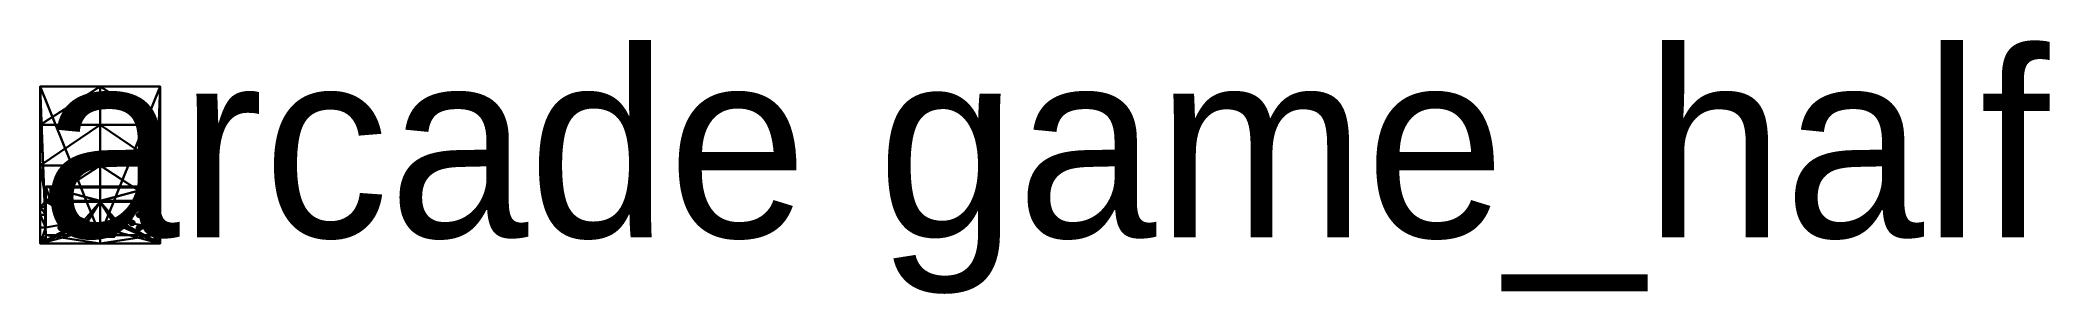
# Model space of a CAD drawing. Extents: x 4.4 to 15.1, y 1.6 to 2.9.
import ezdxf

# ---------------------------------------------------------------- set-up
doc = ezdxf.new("R2010")
doc.units = 0
doc.header["$MEASUREMENT"] = 0
doc.layers.get('0').update_dxf_attribs({"color": 13, "linetype": 'CONTINUOUS'})

# ---------------------------------------------------------------- blocks, each defined once
blk = doc.blocks.new('BUTTON')
for p, q in [((0, 0.021), (0, 0.021, 0.003)), ((0, 0.007), (0, 0.007, 0.003)), ((0.003, 0.019, 0.003), (0.003, 0.019, 0.006)), ((0.003, 0.009, 0.003), (0.003, 0.009, 0.006)), ((0.012, 0.028), (0.012, 0.028, 0.003)), ((0.012, 0.025, 0.003), (0.012, 0.025, 0.006)), ((0.012, 0.004, 0.003), (0.012, 0.004, 0.006)), ((0.012, 0), (0.012, 0, 0.003)), ((0.021, 0.019, 0.003), (0.021, 0.019, 0.006)), ((0.021, 0.009, 0.003), (0.021, 0.009, 0.006)), ((0.024, 0.021), (0.024, 0.021, 0.003)), ((0.024, 0.007), (0.024, 0.007, 0.003))]:
    blk.add_line(p, q)
for centre, radius in [((0.012, 0.014), 0.0141), ((0.012, 0.014, 0.003), 0.0141), ((0.012, 0.014, 0.003), 0.0104), ((0.012, 0.014, 0.006), 0.0104)]:
    blk.add_circle(centre, radius)
mesh = blk.add_polyface()
corners = [(0, 0.021, 0.003), (0.012, 0.028), (0, 0.021), (0.012, 0.028, 0.003)]
mesh.append_faces([[corners[k] for k in face] for face in [(0, 1, 2), (1, 0, 3)]], dxfattribs={"vtx0": -1})
mesh = blk.add_polyface()
corners = [(0, 0.007, 0.003), (0.003, 0.009, 0.003), (0, 0.021, 0.003), (0.012, 0, 0.003), (0.012, 0.004, 0.003), (0.024, 0.007, 0.003), (0.021, 0.009, 0.003), (0.021, 0.019, 0.003), (0.003, 0.019, 0.003), (0.012, 0.028, 0.003), (0.012, 0.025, 0.003), (0.024, 0.021, 0.003)]
mesh.append_faces([[corners[k] for k in face] for face in [(0, 1, 2), (1, 3, 4), (4, 5, 6), (6, 5, 7), (2, 8, 9), (8, 2, 1), (9, 7, 11), (11, 7, 5)]], dxfattribs={"vtx0": -1, "vtx1": -1})
mesh.append_faces([[corners[k] for k in face] for face in [(1, 0, 3), (4, 3, 5), (9, 8, 10), (9, 10, 7)]], dxfattribs={"vtx0": -1, "vtx2": -1})
mesh = blk.add_polyface()
corners = [(0, 0.007, 0.003), (0, 0.021), (0, 0.007), (0, 0.021, 0.003)]
mesh.append_faces([[corners[k] for k in face] for face in [(0, 1, 2), (1, 0, 3)]], dxfattribs={"vtx0": -1})
mesh = blk.add_polyface()
corners = [(0.012, 0, 0.003), (0, 0.007), (0.012, 0), (0, 0.007, 0.003)]
mesh.append_faces([[corners[k] for k in face] for face in [(0, 1, 2), (1, 0, 3)]], dxfattribs={"vtx0": -1})
mesh = blk.add_polyface()
corners = [(0.012, 0.004, 0.006), (0.003, 0.019, 0.006), (0.003, 0.009, 0.006), (0.012, 0.025, 0.006), (0.021, 0.009, 0.006), (0.021, 0.019, 0.006)]
mesh.append_faces([[corners[k] for k in face] for face in [(0, 1, 2), (3, 4, 5)]], dxfattribs={"vtx0": -1})
mesh.append_faces([[corners[k] for k in face] for face in [(1, 0, 3)]], dxfattribs={"vtx0": -1, "vtx1": -1})
mesh.append_faces([[corners[k] for k in face] for face in [(3, 0, 4)]], dxfattribs={"vtx0": -1, "vtx2": -1})
mesh = blk.add_polyface()
corners = [(0.003, 0.019, 0.003), (0.012, 0.025, 0.006), (0.012, 0.025, 0.003), (0.003, 0.019, 0.006)]
mesh.append_faces([[corners[k] for k in face] for face in [(0, 1, 2), (1, 0, 3)]], dxfattribs={"vtx0": -1})
mesh = blk.add_polyface()
corners = [(0.003, 0.009, 0.006), (0.003, 0.019, 0.003), (0.003, 0.009, 0.003), (0.003, 0.019, 0.006)]
mesh.append_faces([[corners[k] for k in face] for face in [(0, 1, 2), (1, 0, 3)]], dxfattribs={"vtx0": -1})
mesh = blk.add_polyface()
corners = [(0.012, 0.004, 0.006), (0.003, 0.009, 0.003), (0.012, 0.004, 0.003), (0.003, 0.009, 0.006)]
mesh.append_faces([[corners[k] for k in face] for face in [(0, 1, 2), (1, 0, 3)]], dxfattribs={"vtx0": -1})
mesh = blk.add_polyface()
corners = [(0.012, 0.028), (0.024, 0.021, 0.003), (0.024, 0.021), (0.012, 0.028, 0.003)]
mesh.append_faces([[corners[k] for k in face] for face in [(0, 1, 2), (1, 0, 3)]], dxfattribs={"vtx0": -1})
mesh = blk.add_polyface()
corners = [(0.012, 0.025, 0.006), (0.021, 0.019, 0.003), (0.012, 0.025, 0.003), (0.021, 0.019, 0.006)]
mesh.append_faces([[corners[k] for k in face] for face in [(0, 1, 2), (1, 0, 3)]], dxfattribs={"vtx0": -1})
mesh = blk.add_polyface()
corners = [(0.021, 0.009, 0.006), (0.012, 0.004, 0.003), (0.021, 0.009, 0.003), (0.012, 0.004, 0.006)]
mesh.append_faces([[corners[k] for k in face] for face in [(0, 1, 2), (1, 0, 3)]], dxfattribs={"vtx0": -1})
mesh = blk.add_polyface()
corners = [(0.024, 0.007, 0.003), (0.012, 0), (0.024, 0.007), (0.012, 0, 0.003)]
mesh.append_faces([[corners[k] for k in face] for face in [(0, 1, 2), (1, 0, 3)]], dxfattribs={"vtx0": -1})
mesh = blk.add_polyface()
corners = [(0.021, 0.019, 0.003), (0.021, 0.009, 0.006), (0.021, 0.009, 0.003), (0.021, 0.019, 0.006)]
mesh.append_faces([[corners[k] for k in face] for face in [(0, 1, 2), (1, 0, 3)]], dxfattribs={"vtx0": -1})
mesh = blk.add_polyface()
corners = [(0.024, 0.021), (0.024, 0.007, 0.003), (0.024, 0.007), (0.024, 0.021, 0.003)]
mesh.append_faces([[corners[k] for k in face] for face in [(0, 1, 2), (1, 0, 3)]], dxfattribs={"vtx0": -1})
blk = doc.blocks.new('COIN_RETURN_HALF')
for p, q in [((0, 0.006, 0.203), (0.059, 0.006, 0.203)), ((0.054, 0.006, 0.191), (0, 0.006, 0.191)), ((0.053, 0.006), (0, 0.006)), ((0, 0.006, 0.013), (0.047, 0.006, 0.013)), ((0.054, 0, 0.191), (0, 0, 0.191)), ((0, 0, 0.203), (0.059, 0, 0.203)), ((0, 0, 0.013), (0.047, 0, 0.013)), ((0.053, 0), (0, 0)), ((0.047, 0.006, 0.013), (0.064, 0.006, 0.029)), ((0.047, 0.006, 0.013), (0.047, 0, 0.013)), ((0.047, 0, 0.013), (0.064, 0, 0.029)), ((0.076, 0.006, 0.023), (0.053, 0.006)), ((0.053, 0.006), (0.053, 0)), ((0.076, 0, 0.023), (0.053, 0)), ((0.064, 0.006, 0.181), (0.054, 0.006, 0.191)), ((0.054, 0.006, 0.191), (0.054, 0, 0.191)), ((0.064, 0, 0.181), (0.054, 0, 0.191)), ((0.059, 0.006, 0.203), (0.076, 0.006, 0.186)), ((0.059, 0.006, 0.203), (0.059, 0, 0.203)), ((0.059, 0, 0.203), (0.076, 0, 0.186)), ((0.064, 0.006, 0.029), (0.064, 0, 0.029)), ((0.064, 0.006, 0.181), (0.064, 0, 0.181)), ((0.064, 0.006, 0.029), (0.064, 0.006, 0.181)), ((0.064, 0, 0.029), (0.064, 0, 0.181)), ((0.076, 0.006, 0.186), (0.076, 0, 0.186)), ((0.076, 0.006, 0.186), (0.076, 0.006, 0.023)), ((0.076, 0.006, 0.023), (0.076, 0, 0.023)), ((0.076, 0, 0.186), (0.076, 0, 0.023))]:
    blk.add_line(p, q)
at = {"color": 179}
mesh = blk.add_polyface(dxfattribs=at)
corners = [(0.053, 0.006), (0, 0), (0, 0.006), (0.053, 0)]
mesh.append_faces([[corners[k] for k in face] for face in [(0, 1, 2), (1, 0, 3)]], dxfattribs={"vtx0": -1, "color": 179})
mesh = blk.add_polyface(dxfattribs=at)
corners = [(0.047, 0, 0.013), (0, 0.006, 0.013), (0, 0, 0.013), (0.047, 0.006, 0.013)]
mesh.append_faces([[corners[k] for k in face] for face in [(0, 1, 2), (1, 0, 3)]], dxfattribs={"vtx0": -1, "color": 179})
mesh = blk.add_polyface(dxfattribs=at)
corners = [(0.054, 0.006, 0.191), (0, 0, 0.191), (0, 0.006, 0.191), (0.054, 0, 0.191)]
mesh.append_faces([[corners[k] for k in face] for face in [(0, 1, 2), (1, 0, 3)]], dxfattribs={"vtx0": -1, "color": 179})
mesh = blk.add_polyface(dxfattribs=at)
corners = [(0.059, 0, 0.203), (0, 0.006, 0.203), (0, 0, 0.203), (0.059, 0.006, 0.203)]
mesh.append_faces([[corners[k] for k in face] for face in [(0, 1, 2), (1, 0, 3)]], dxfattribs={"vtx0": -1, "color": 179})
mesh = blk.add_polyface(dxfattribs=at)
corners = [(0.064, 0.006, 0.029), (0, 0.006, 0.013), (0.047, 0.006, 0.013), (0, 0.006, 0.191), (0.064, 0.006, 0.181), (0.054, 0.006, 0.191)]
mesh.append_faces([[corners[k] for k in face] for face in [(0, 1, 2), (3, 4, 5)]], dxfattribs={"vtx0": -1, "color": 179})
mesh.append_faces([[corners[k] for k in face] for face in [(1, 0, 3)]], dxfattribs={"vtx0": -1, "vtx1": -1, "color": 179})
mesh.append_faces([[corners[k] for k in face] for face in [(3, 0, 4)]], dxfattribs={"vtx0": -1, "vtx2": -1, "color": 179})
mesh = blk.add_polyface(dxfattribs=at)
corners = [(0.053, 0), (0.047, 0, 0.013), (0, 0), (0.076, 0, 0.023), (0.064, 0, 0.029), (0.076, 0, 0.186), (0.064, 0, 0.181), (0.054, 0, 0.191), (0.059, 0, 0.203), (0, 0, 0.191), (0, 0, 0.203), (0, 0, 0.013)]
mesh.append_faces([[corners[k] for k in face] for face in [(9, 8, 10)]], dxfattribs={"vtx0": -1, "color": 179})
mesh.append_faces([[corners[k] for k in face] for face in [(0, 1, 2), (1, 3, 4), (4, 5, 6), (6, 5, 7), (7, 8, 9)]], dxfattribs={"vtx0": -1, "vtx1": -1, "color": 179})
mesh.append_faces([[corners[k] for k in face] for face in [(1, 0, 3), (4, 3, 5), (7, 5, 8)]], dxfattribs={"vtx0": -1, "vtx2": -1, "color": 179})
mesh.append_faces([[corners[k] for k in face] for face in [(11, 2, 1)]], dxfattribs={"vtx1": -1, "color": 179})
mesh = blk.add_polyface(dxfattribs=at)
corners = [(0.064, 0.006, 0.029), (0.047, 0, 0.013), (0.064, 0, 0.029), (0.047, 0.006, 0.013)]
mesh.append_faces([[corners[k] for k in face] for face in [(0, 1, 2), (1, 0, 3)]], dxfattribs={"vtx0": -1, "color": 179})
mesh = blk.add_polyface(dxfattribs=at)
corners = [(0.053, 0.006), (0.076, 0, 0.023), (0.053, 0), (0.076, 0.006, 0.023)]
mesh.append_faces([[corners[k] for k in face] for face in [(0, 1, 2), (1, 0, 3)]], dxfattribs={"vtx0": -1, "color": 179})
mesh = blk.add_polyface(dxfattribs=at)
corners = [(0.054, 0.006, 0.191), (0.064, 0, 0.181), (0.054, 0, 0.191), (0.064, 0.006, 0.181)]
mesh.append_faces([[corners[k] for k in face] for face in [(0, 1, 2), (1, 0, 3)]], dxfattribs={"vtx0": -1, "color": 179})
mesh = blk.add_polyface(dxfattribs=at)
corners = [(0.076, 0.006, 0.186), (0.059, 0, 0.203), (0.076, 0, 0.186), (0.059, 0.006, 0.203)]
mesh.append_faces([[corners[k] for k in face] for face in [(0, 1, 2), (1, 0, 3)]], dxfattribs={"vtx0": -1, "color": 179})
mesh = blk.add_polyface(dxfattribs=at)
corners = [(0.064, 0.006, 0.181), (0.064, 0, 0.029), (0.064, 0, 0.181), (0.064, 0.006, 0.029)]
mesh.append_faces([[corners[k] for k in face] for face in [(0, 1, 2), (1, 0, 3)]], dxfattribs={"vtx0": -1, "color": 179})
mesh = blk.add_polyface(dxfattribs=at)
corners = [(0.076, 0.006, 0.023), (0.076, 0, 0.186), (0.076, 0, 0.023), (0.076, 0.006, 0.186)]
mesh.append_faces([[corners[k] for k in face] for face in [(0, 1, 2), (1, 0, 3)]], dxfattribs={"vtx0": -1, "color": 179})
blk = doc.blocks.new('ARCADE_GAME_HALF')
for p, q in [((0.267, 0.838), (-0.053, 0.838)), ((0.267, 0.838, 1.425), (-0.053, 0.838, 1.425)), ((0.267, 0.033), (0.267, 0.838)), ((0.267, 0.838), (0.267, 0.838, 1.425)), ((0.267, 0.633, 1.508), (-0.053, 0.633, 1.508)), ((0.267, 0.417, 1.558), (-0.053, 0.417, 1.558)), ((0.236, 0.304, 1.385), (-0.053, 0.304, 1.385)), ((-0.053, 0.3, 1.36), (0.211, 0.3, 1.36)), ((0.236, 0.228, 1.572), (-0.053, 0.228, 1.572)), ((0.236, 0.228, 1.385), (-0.053, 0.228, 1.385)), ((0.211, 0.226, 0.941), (-0.053, 0.226, 0.941)), ((0.236, 0.222, 0.916), (-0.053, 0.222, 0.916)), ((0.211, 0.3, 1.36), (0.211, 0.226, 0.941)), ((0.236, 0.304, 1.385), (0.236, 0.222, 0.916)), ((0.236, 0.228, 1.385), (0.236, 0.304, 1.385)), ((0.236, 0.228, 1.572), (0.236, 0.228, 1.385)), ((0.236, 0.086, 0.822), (0.236, 0.222, 0.916)), ((0.018, 0.122, 0.846), (0.018, 0.12, 0.849)), ((0.018, 0.11, 0.838), (0.018, 0.108, 0.841)), ((0.027, 0.115, 0.846), (0.027, 0.094, 0.877)), ((0.027, 0.113, 0.844), (0.027, 0.091, 0.875)), ((0.03, 0.127, 0.85), (0.03, 0.126, 0.853)), ((0.03, 0.117, 0.847), (0.03, 0.095, 0.878)), ((0.03, 0.111, 0.843), (0.03, 0.09, 0.874)), ((0.033, 0.115, 0.846), (0.033, 0.094, 0.877)), ((0.033, 0.113, 0.844), (0.033, 0.091, 0.875)), ((0.042, 0.122, 0.846), (0.042, 0.12, 0.849)), ((0.042, 0.11, 0.838), (0.042, 0.108, 0.841)), ((0.236, 0.196, 1.575), (0.236, 0.196, 0.999)), ((0.267, 0.196, 0.999), (0.236, 0.196, 0.999)), ((0.267, 0.196, 1.575), (0.236, 0.196, 1.575)), ((0.267, 0.153, 0.903), (0.236, 0.153, 0.903)), ((0.267, 0.196, 1.575), (0.267, 0.196, 0.999)), ((0.236, 0.044, 0.739), (-0.053, 0.044, 0.739)), ((0.236, 0.044), (-0.053, 0.044)), ((-0.053, 0.044, 0.584), (0.006, 0.044, 0.584)), ((-0.001, 0.044, 0.381), (-0.053, 0.044, 0.381)), ((-0.053, 0.044, 0.394), (-0.006, 0.044, 0.394)), ((0.001, 0.044, 0.572), (-0.053, 0.044, 0.572)), ((-0.053, 0.044, 0.572), (-0.053, 0.038, 0.572)), ((-0.053, 0.044, 0.584), (-0.053, 0.038, 0.584)), ((-0.053, 0.044, 0.394), (-0.053, 0.038, 0.394)), ((-0.053, 0.044, 0.381), (-0.053, 0.038, 0.381)), ((0.267, 0, 0.762), (-0.053, 0, 0.762)), ((0.236, 0, 0.739), (-0.053, 0, 0.739)), ((-0.034, 0.041, 0.403), (-0.034, 0.041, 0.435)), ((-0.034, 0.041, 0.435), (-0.002, 0.041, 0.435)), ((-0.002, 0.041, 0.403), (-0.034, 0.041, 0.403)), ((-0.034, 0.041, 0.403), (-0.034, 0.038, 0.403)), ((-0.034, 0.041, 0.435), (-0.034, 0.038, 0.435)), ((-0.002, 0.041, 0.519), (-0.034, 0.041, 0.519)), ((-0.034, 0.041, 0.519), (-0.034, 0.041, 0.562)), ((-0.034, 0.041, 0.562), (-0.002, 0.041, 0.562)), ((-0.034, 0.041, 0.519), (-0.034, 0.038, 0.519)), ((-0.034, 0.041, 0.562), (-0.034, 0.038, 0.562)), ((-0.034, 0.038, 0.403), (-0.034, 0.038, 0.435)), ((-0.002, 0.038, 0.403), (-0.034, 0.038, 0.403)), ((-0.034, 0.038, 0.435), (-0.002, 0.038, 0.435)), ((-0.002, 0.038, 0.519), (-0.034, 0.038, 0.519)), ((-0.034, 0.038, 0.562), (-0.002, 0.038, 0.562)), ((-0.034, 0.038, 0.519), (-0.034, 0.038, 0.562)), ((-0.005, 0.044, 0.432), (-0.031, 0.044, 0.432)), ((-0.031, 0.044, 0.432), (-0.031, 0.044, 0.406)), ((-0.031, 0.044, 0.406), (-0.005, 0.044, 0.406)), ((-0.031, 0.038, 0.432), (-0.031, 0.044, 0.432)), ((-0.031, 0.038, 0.406), (-0.031, 0.044, 0.406)), ((-0.031, 0.041, 0.523), (-0.005, 0.041, 0.523)), ((-0.005, 0.041, 0.559), (-0.031, 0.041, 0.559)), ((-0.031, 0.041, 0.559), (-0.031, 0.041, 0.523)), ((-0.031, 0.041, 0.523), (-0.031, 0.038, 0.523)), ((-0.031, 0.041, 0.559), (-0.031, 0.038, 0.559)), ((-0.005, 0.038, 0.432), (-0.031, 0.038, 0.432)), ((-0.031, 0.038, 0.406), (-0.005, 0.038, 0.406)), ((-0.031, 0.038, 0.432), (-0.031, 0.038, 0.406)), ((-0.031, 0.038, 0.523), (-0.005, 0.038, 0.523)), ((-0.031, 0.038, 0.559), (-0.031, 0.038, 0.523)), ((-0.005, 0.038, 0.559), (-0.031, 0.038, 0.559)), ((-0.006, 0.044, 0.394), (0.01, 0.044, 0.41)), ((-0.005, 0.044, 0.406), (-0.005, 0.044, 0.432)), ((-0.005, 0.038, 0.432), (-0.005, 0.044, 0.432)), ((-0.005, 0.038, 0.406), (-0.005, 0.044, 0.406)), ((-0.005, 0.041, 0.523), (-0.005, 0.041, 0.559)), ((-0.005, 0.041, 0.523), (-0.005, 0.038, 0.523)), ((-0.005, 0.041, 0.559), (-0.005, 0.038, 0.559)), ((-0.005, 0.038, 0.406), (-0.005, 0.038, 0.432)), ((-0.005, 0.038, 0.523), (-0.005, 0.038, 0.559)), ((-0.002, 0.041, 0.435), (-0.002, 0.041, 0.403)), ((-0.002, 0.041, 0.403), (-0.002, 0.038, 0.403)), ((-0.002, 0.041, 0.435), (-0.002, 0.038, 0.435)), ((-0.002, 0.041, 0.562), (-0.002, 0.041, 0.519)), ((-0.002, 0.041, 0.519), (-0.002, 0.038, 0.519)), ((-0.002, 0.041, 0.562), (-0.002, 0.038, 0.562)), ((-0.002, 0.038, 0.435), (-0.002, 0.038, 0.403)), ((-0.002, 0.038, 0.562), (-0.002, 0.038, 0.519)), ((0.023, 0.044, 0.405), (-0.001, 0.044, 0.381)), ((0.01, 0.044, 0.562), (0.001, 0.044, 0.572)), ((0.006, 0.044, 0.584), (0.023, 0.044, 0.568)), ((0.01, 0.044, 0.41), (0.01, 0.044, 0.562)), ((0.03, 0.097, 0.886), (0.022, 0.093, 0.883)), ((0.022, 0.093, 0.883), (0.022, 0.088, 0.891)), ((0.03, 0.092, 0.876), (0.022, 0.093, 0.883)), ((0.022, 0.093, 0.883), (0.022, 0.086, 0.877)), ((0.022, 0.088, 0.891), (0.03, 0.092, 0.893)), ((0.03, 0.092, 0.876), (0.022, 0.086, 0.877)), ((0.022, 0.088, 0.891), (0.03, 0.081, 0.892)), ((0.022, 0.08, 0.885), (0.022, 0.088, 0.891)), ((0.022, 0.086, 0.877), (0.022, 0.08, 0.885)), ((0.022, 0.086, 0.877), (0.03, 0.082, 0.875)), ((0.022, 0.08, 0.885), (0.03, 0.081, 0.892)), ((0.03, 0.076, 0.883), (0.022, 0.08, 0.885)), ((0.023, 0.044, 0.568), (0.023, 0.044, 0.405)), ((0.03, 0.104, 0.834), (0.03, 0.102, 0.837)), ((0.038, 0.093, 0.883), (0.03, 0.097, 0.886)), ((0.03, 0.097, 0.886), (0.03, 0.092, 0.893)), ((0.03, 0.092, 0.876), (0.03, 0.097, 0.886)), ((0.03, 0.092, 0.876), (0.038, 0.093, 0.883)), ((0.038, 0.086, 0.877), (0.03, 0.092, 0.876)), ((0.03, 0.092, 0.893), (0.038, 0.088, 0.891)), ((0.03, 0.092, 0.893), (0.03, 0.081, 0.892)), ((0.03, 0.092, 0.876), (0.03, 0.082, 0.875)), ((0.038, 0.088, 0.891), (0.03, 0.081, 0.892)), ((0.03, 0.082, 0.875), (0.038, 0.086, 0.877)), ((0.03, 0.082, 0.875), (0.03, 0.076, 0.883)), ((0.03, 0.081, 0.892), (0.038, 0.08, 0.885)), ((0.03, 0.076, 0.883), (0.03, 0.081, 0.892)), ((0.038, 0.08, 0.885), (0.03, 0.076, 0.883)), ((0.038, 0.086, 0.877), (0.038, 0.093, 0.883)), ((0.038, 0.093, 0.883), (0.038, 0.088, 0.891)), ((0.038, 0.088, 0.891), (0.038, 0.08, 0.885)), ((0.038, 0.08, 0.885), (0.038, 0.086, 0.877)), ((0.267, 0.086, 0.822), (0.236, 0.086, 0.822)), ((0.236, 0.044, 0.739), (0.236, 0.044)), ((0.236, 0.044), (0.236, 0.033)), ((0.236, 0, 0.739), (0.236, 0.044, 0.739)), ((0.236, 0, 0.739), (0.236, 0.033, 0.7)), ((0.236, 0.033, 0.7), (0.236, 0.033)), ((0.267, 0.033), (0.236, 0.033)), ((0.267, 0.033, 0.7), (0.236, 0.033, 0.7)), ((0.267, 0, 0.739), (0.236, 0, 0.739)), ((0.267, 0.033, 0.7), (0.267, 0.033)), ((0.267, 0, 0.739), (0.267, 0.033, 0.7)), ((0.267, 0, 0.739), (0.267, 0, 0.762))]:
    blk.add_line(p, q)
for points in [[(0.03, 0.104, 0.834), (0.042, 0.11, 0.838), (0.042, 0.122, 0.846), (0.03, 0.127, 0.85), (0.018, 0.122, 0.846), (0.018, 0.11, 0.838), (0.03, 0.104, 0.834)], [(0.03, 0.102, 0.837), (0.042, 0.108, 0.841), (0.042, 0.12, 0.849), (0.03, 0.126, 0.853), (0.018, 0.12, 0.849), (0.018, 0.108, 0.841), (0.03, 0.102, 0.837)], [(0.03, 0.117, 0.847), (0.027, 0.115, 0.846), (0.027, 0.113, 0.844), (0.03, 0.111, 0.843), (0.033, 0.113, 0.844), (0.033, 0.115, 0.846), (0.03, 0.117, 0.847)], [(0.027, 0.094, 0.877), (0.03, 0.095, 0.878), (0.033, 0.094, 0.877), (0.033, 0.091, 0.875), (0.03, 0.09, 0.874), (0.027, 0.091, 0.875), (0.027, 0.094, 0.877)]]:
    blk.add_polyline3d(points, close=True)
at = {"extrusion": (1, 0, 0)}
for centre, radius, start, end in [((0.196, 0.122, 0.267), 1.453, 63.7798, 90), ((0.196, 0.122, 0.236), 1.453, 88.7428, 90), ((-0.176, 1.108, 0.236), 0.388, 312.5191, 343.6384), ((-0.176, 1.108, 0.267), 0.388, 312.5191, 343.6384), ((-0.176, 1.108, 0.267), 0.388, 296.9595, 312.5191)]:
    blk.add_arc(centre, radius, start, end, dxfattribs=at)
at = {"extrusion": (-6.1264e-18, -0.569844, 0.821753), "rotation": 360}
for p in [(0.104, 0.561, 0.634), (0.144, 0.607, 0.626), (0.144, 0.524, 0.626)]:
    blk.add_blockref('BUTTON', p, dxfattribs=at)
for p in [(-0.053, 0.038, 0.381), (-0.053, 0.035, 0.159)]:
    blk.add_blockref('COIN_RETURN_HALF', p)
mesh = blk.add_polyface()
corners = [(0.267, 0.838), (-0.053, 0.044), (-0.053, 0.838), (0.236, 0.044), (0.236, 0.033), (0.267, 0.033)]
mesh.append_faces([[corners[k] for k in face] for face in [(0, 1, 2), (4, 0, 5)]], dxfattribs={"vtx0": -1})
mesh.append_faces([[corners[k] for k in face] for face in [(1, 0, 3), (3, 0, 4)]], dxfattribs={"vtx0": -1, "vtx1": -1})
at = {"color": 179}
mesh = blk.add_polyface(dxfattribs=at)
corners = [(-0.053, 0.838, 1.425), (0.267, 0.838), (-0.053, 0.838), (0.267, 0.838, 1.425)]
mesh.append_faces([[corners[k] for k in face] for face in [(0, 1, 2), (1, 0, 3)]], dxfattribs={"vtx0": -1, "color": 179})
mesh = blk.add_polyface(dxfattribs=at)
corners = [(0.267, 0.633, 1.508), (-0.053, 0.838, 1.425), (-0.053, 0.633, 1.508), (0.267, 0.838, 1.425)]
mesh.append_faces([[corners[k] for k in face] for face in [(0, 1, 2), (1, 0, 3)]], dxfattribs={"vtx0": -1, "color": 179})
mesh = blk.add_polyface()
corners = [(0.267, 0.838), (0.267, 0.033, 0.7), (0.267, 0.033), (0.267, 0.086, 0.822), (0.267, 0.153, 0.903), (0.267, 0.196, 0.999), (0.267, 0.417, 1.558), (0.267, 0.633, 1.508), (0.267, 0.838, 1.425), (0.267, 0.196, 1.575), (0.267, 0, 0.762), (0.267, 0, 0.739)]
mesh.append_faces([[corners[k] for k in face] for face in [(0, 1, 2), (7, 0, 8), (1, 10, 11)]], dxfattribs={"vtx0": -1})
mesh.append_faces([[corners[k] for k in face] for face in [(3, 0, 4), (4, 0, 5), (6, 0, 7), (10, 1, 3)]], dxfattribs={"vtx0": -1, "vtx1": -1})
mesh.append_faces([[corners[k] for k in face] for face in [(1, 0, 3), (5, 0, 6)]], dxfattribs={"vtx0": -1, "vtx1": -1, "vtx2": -1})
mesh.append_faces([[corners[k] for k in face] for face in [(6, 9, 5)]], dxfattribs={"vtx2": -1})
mesh = blk.add_polyface(dxfattribs=at)
corners = [(0.267, 0.417, 1.558), (-0.053, 0.633, 1.508), (-0.053, 0.417, 1.558), (0.267, 0.633, 1.508)]
mesh.append_faces([[corners[k] for k in face] for face in [(0, 1, 2), (1, 0, 3)]], dxfattribs={"vtx0": -1, "color": 179})
mesh = blk.add_polyface(dxfattribs=at)
corners = [(0.267, 0.196, 1.575), (0.236, 0.228, 1.572), (0.236, 0.196, 1.575), (-0.053, 0.417, 1.558), (-0.053, 0.228, 1.572), (0.267, 0.417, 1.558)]
mesh.append_faces([[corners[k] for k in face] for face in [(0, 1, 2), (1, 3, 4)]], dxfattribs={"vtx0": -1, "color": 179})
mesh.append_faces([[corners[k] for k in face] for face in [(3, 1, 5), (5, 1, 0)]], dxfattribs={"vtx0": -1, "vtx1": -1, "color": 179})
mesh = blk.add_polyface(dxfattribs=at)
corners = [(0.236, 0.304, 1.385), (-0.053, 0.228, 1.385), (-0.053, 0.304, 1.385), (0.236, 0.228, 1.385)]
mesh.append_faces([[corners[k] for k in face] for face in [(0, 1, 2), (1, 0, 3)]], dxfattribs={"vtx0": -1, "color": 179})
mesh = blk.add_polyface(dxfattribs=at)
corners = [(0.236, 0.222, 0.916), (0.211, 0.226, 0.941), (-0.053, 0.222, 0.916), (0.236, 0.304, 1.385), (0.211, 0.3, 1.36), (-0.053, 0.3, 1.36), (-0.053, 0.304, 1.385), (-0.053, 0.226, 0.941)]
mesh.append_faces([[corners[k] for k in face] for face in [(5, 3, 6)]], dxfattribs={"vtx0": -1, "color": 179})
mesh.append_faces([[corners[k] for k in face] for face in [(0, 1, 2), (1, 3, 4), (4, 3, 5)]], dxfattribs={"vtx0": -1, "vtx1": -1, "color": 179})
mesh.append_faces([[corners[k] for k in face] for face in [(1, 0, 3)]], dxfattribs={"vtx0": -1, "vtx2": -1, "color": 179})
mesh.append_faces([[corners[k] for k in face] for face in [(7, 2, 1)]], dxfattribs={"vtx1": -1, "color": 179})
at = {"color": 167}
mesh = blk.add_polyface(dxfattribs=at)
corners = [(0.211, 0.3, 1.36), (-0.053, 0.226, 0.941), (0.211, 0.226, 0.941), (-0.053, 0.3, 1.36)]
mesh.append_faces([[corners[k] for k in face] for face in [(0, 1, 2), (1, 0, 3)]], dxfattribs={"vtx0": -1, "color": 167})
mesh = blk.add_polyface()
corners = [(0.236, 0.228, 1.572), (-0.053, 0.228, 1.385), (0.236, 0.228, 1.385), (-0.053, 0.228, 1.572)]
mesh.append_faces([[corners[k] for k in face] for face in [(0, 1, 2), (1, 0, 3)]], dxfattribs={"vtx0": -1})
at = {"color": 179}
mesh = blk.add_polyface(dxfattribs=at)
corners = [(0.267, 0, 0.762), (-0.053, 0.086, 0.822), (-0.053, 0, 0.762), (0.03, 0.104, 0.834), (0.018, 0.11, 0.838), (-0.053, 0.222, 0.916), (0.042, 0.11, 0.838), (0.042, 0.122, 0.846), (0.236, 0.086, 0.822), (0.267, 0.086, 0.822), (0.03, 0.127, 0.85), (0.236, 0.222, 0.916), (0.018, 0.122, 0.846)]
mesh.append_faces([[corners[k] for k in face] for face in [(0, 1, 2), (8, 0, 9)]], dxfattribs={"vtx0": -1, "color": 179})
mesh.append_faces([[corners[k] for k in face] for face in [(1, 4, 5), (3, 0, 6), (6, 0, 7), (5, 10, 11), (10, 5, 12), (12, 5, 4), (11, 7, 8)]], dxfattribs={"vtx0": -1, "vtx1": -1, "color": 179})
mesh.append_faces([[corners[k] for k in face] for face in [(1, 0, 3), (7, 0, 8)]], dxfattribs={"vtx0": -1, "vtx1": -1, "vtx2": -1, "color": 179})
mesh.append_faces([[corners[k] for k in face] for face in [(1, 3, 4), (11, 10, 7)]], dxfattribs={"vtx0": -1, "vtx2": -1, "color": 179})
mesh = blk.add_polyface()
corners = [(0.236, 0.153, 0.903), (0.236, 0.222, 0.916), (0.236, 0.086, 0.822), (0.236, 0.196, 0.999), (0.236, 0.228, 1.572), (0.236, 0.196, 1.575), (0.236, 0.228, 1.385), (0.236, 0.304, 1.385)]
mesh.append_faces([[corners[k] for k in face] for face in [(0, 1, 2), (4, 3, 5)]], dxfattribs={"vtx0": -1})
mesh.append_faces([[corners[k] for k in face] for face in [(3, 4, 1)]], dxfattribs={"vtx0": -1, "vtx1": -1, "vtx2": -1})
mesh.append_faces([[corners[k] for k in face] for face in [(1, 0, 3), (1, 4, 6)]], dxfattribs={"vtx0": -1, "vtx2": -1})
mesh.append_faces([[corners[k] for k in face] for face in [(7, 1, 6)]], dxfattribs={"vtx1": -1})
mesh = blk.add_polyface()
corners = [(0.018, 0.12, 0.849), (0.03, 0.127, 0.85), (0.018, 0.122, 0.846), (0.03, 0.126, 0.853)]
mesh.append_faces([[corners[k] for k in face] for face in [(0, 1, 2), (1, 0, 3)]], dxfattribs={"vtx0": -1})
mesh = blk.add_polyface()
corners = [(0.03, 0.102, 0.837), (0.018, 0.12, 0.849), (0.018, 0.108, 0.841), (0.027, 0.113, 0.844), (0.03, 0.111, 0.843), (0.042, 0.108, 0.841), (0.033, 0.113, 0.844), (0.033, 0.115, 0.846), (0.027, 0.115, 0.846), (0.03, 0.126, 0.853), (0.03, 0.117, 0.847), (0.042, 0.12, 0.849)]
mesh.append_faces([[corners[k] for k in face] for face in [(0, 1, 2)]], dxfattribs={"vtx0": -1})
mesh.append_faces([[corners[k] for k in face] for face in [(3, 0, 4), (4, 5, 6), (6, 5, 7), (1, 8, 9), (8, 1, 3), (9, 7, 11), (11, 7, 5)]], dxfattribs={"vtx0": -1, "vtx1": -1})
mesh.append_faces([[corners[k] for k in face] for face in [(1, 0, 3)]], dxfattribs={"vtx0": -1, "vtx1": -1, "vtx2": -1})
mesh.append_faces([[corners[k] for k in face] for face in [(4, 0, 5), (9, 8, 10), (9, 10, 7)]], dxfattribs={"vtx0": -1, "vtx2": -1})
mesh = blk.add_polyface()
corners = [(0.018, 0.12, 0.849), (0.018, 0.11, 0.838), (0.018, 0.108, 0.841), (0.018, 0.122, 0.846)]
mesh.append_faces([[corners[k] for k in face] for face in [(0, 1, 2), (1, 0, 3)]], dxfattribs={"vtx0": -1})
mesh = blk.add_polyface()
corners = [(0.03, 0.102, 0.837), (0.018, 0.11, 0.838), (0.03, 0.104, 0.834), (0.018, 0.108, 0.841)]
mesh.append_faces([[corners[k] for k in face] for face in [(0, 1, 2), (1, 0, 3)]], dxfattribs={"vtx0": -1})
mesh = blk.add_polyface()
corners = [(0.027, 0.094, 0.877), (0.03, 0.117, 0.847), (0.027, 0.115, 0.846), (0.03, 0.095, 0.878)]
mesh.append_faces([[corners[k] for k in face] for face in [(0, 1, 2), (1, 0, 3)]], dxfattribs={"vtx0": -1})
mesh = blk.add_polyface()
corners = [(0.027, 0.094, 0.877), (0.027, 0.113, 0.844), (0.027, 0.091, 0.875), (0.027, 0.115, 0.846)]
mesh.append_faces([[corners[k] for k in face] for face in [(0, 1, 2), (1, 0, 3)]], dxfattribs={"vtx0": -1})
mesh = blk.add_polyface()
corners = [(0.03, 0.09, 0.874), (0.027, 0.113, 0.844), (0.03, 0.111, 0.843), (0.027, 0.091, 0.875)]
mesh.append_faces([[corners[k] for k in face] for face in [(0, 1, 2), (1, 0, 3)]], dxfattribs={"vtx0": -1})
mesh = blk.add_polyface()
corners = [(0.03, 0.127, 0.85), (0.042, 0.12, 0.849), (0.042, 0.122, 0.846), (0.03, 0.126, 0.853)]
mesh.append_faces([[corners[k] for k in face] for face in [(0, 1, 2), (1, 0, 3)]], dxfattribs={"vtx0": -1})
mesh = blk.add_polyface()
corners = [(0.03, 0.117, 0.847), (0.033, 0.094, 0.877), (0.033, 0.115, 0.846), (0.03, 0.095, 0.878)]
mesh.append_faces([[corners[k] for k in face] for face in [(0, 1, 2), (1, 0, 3)]], dxfattribs={"vtx0": -1})
mesh = blk.add_polyface()
corners = [(0.033, 0.113, 0.844), (0.03, 0.09, 0.874), (0.03, 0.111, 0.843), (0.033, 0.091, 0.875)]
mesh.append_faces([[corners[k] for k in face] for face in [(0, 1, 2), (1, 0, 3)]], dxfattribs={"vtx0": -1})
mesh = blk.add_polyface()
corners = [(0.042, 0.11, 0.838), (0.03, 0.102, 0.837), (0.03, 0.104, 0.834), (0.042, 0.108, 0.841)]
mesh.append_faces([[corners[k] for k in face] for face in [(0, 1, 2), (1, 0, 3)]], dxfattribs={"vtx0": -1})
mesh = blk.add_polyface()
corners = [(0.033, 0.113, 0.844), (0.033, 0.094, 0.877), (0.033, 0.091, 0.875), (0.033, 0.115, 0.846)]
mesh.append_faces([[corners[k] for k in face] for face in [(0, 1, 2), (1, 0, 3)]], dxfattribs={"vtx0": -1})
mesh = blk.add_polyface()
corners = [(0.042, 0.11, 0.838), (0.042, 0.12, 0.849), (0.042, 0.108, 0.841), (0.042, 0.122, 0.846)]
mesh.append_faces([[corners[k] for k in face] for face in [(0, 1, 2), (1, 0, 3)]], dxfattribs={"vtx0": -1})
mesh = blk.add_polyface()
corners = [(0.267, 0.196, 0.999), (0.236, 0.153, 0.903), (0.267, 0.153, 0.903), (0.236, 0.196, 0.999)]
mesh.append_faces([[corners[k] for k in face] for face in [(0, 1, 2), (1, 0, 3)]], dxfattribs={"vtx0": -1})
mesh = blk.add_polyface()
corners = [(0.267, 0.196, 1.575), (0.236, 0.196, 0.999), (0.267, 0.196, 0.999), (0.236, 0.196, 1.575)]
mesh.append_faces([[corners[k] for k in face] for face in [(0, 1, 2), (1, 0, 3)]], dxfattribs={"vtx0": -1})
mesh = blk.add_polyface()
corners = [(0.267, 0.153, 0.903), (0.236, 0.086, 0.822), (0.267, 0.086, 0.822), (0.236, 0.153, 0.903)]
mesh.append_faces([[corners[k] for k in face] for face in [(0, 1, 2), (1, 0, 3)]], dxfattribs={"vtx0": -1})
at = {"color": 41}
mesh = blk.add_polyface(dxfattribs=at)
corners = [(0.236, 0.044, 0.739), (-0.053, 0, 0.739), (-0.053, 0.044, 0.739), (0.236, 0, 0.739)]
mesh.append_faces([[corners[k] for k in face] for face in [(0, 1, 2), (1, 0, 3)]], dxfattribs={"vtx0": -1, "color": 41})
mesh = blk.add_polyface(dxfattribs=at)
corners = [(0.236, 0.044), (0.023, 0.044, 0.405), (-0.001, 0.044, 0.381), (0.236, 0.044, 0.739), (0.023, 0.044, 0.568), (0.006, 0.044, 0.584), (-0.053, 0.044, 0.584), (-0.053, 0.044, 0.739), (-0.053, 0.044, 0.381), (-0.053, 0.044)]
mesh.append_faces([[corners[k] for k in face] for face in [(6, 3, 7), (0, 8, 9)]], dxfattribs={"vtx0": -1, "color": 41})
mesh.append_faces([[corners[k] for k in face] for face in [(1, 3, 4), (4, 3, 5), (5, 3, 6), (8, 0, 2)]], dxfattribs={"vtx0": -1, "vtx1": -1, "color": 41})
mesh.append_faces([[corners[k] for k in face] for face in [(0, 1, 2), (1, 0, 3)]], dxfattribs={"vtx0": -1, "vtx2": -1, "color": 41})
at = {"color": 179}
mesh = blk.add_polyface(dxfattribs=at)
corners = [(0.267, 0, 0.762), (0.236, 0, 0.739), (0.267, 0, 0.739), (-0.053, 0, 0.739), (-0.053, 0, 0.762)]
mesh.append_faces([[corners[k] for k in face] for face in [(0, 1, 2), (3, 0, 4)]], dxfattribs={"vtx0": -1, "color": 179})
mesh.append_faces([[corners[k] for k in face] for face in [(1, 0, 3)]], dxfattribs={"vtx0": -1, "vtx1": -1, "color": 179})
mesh = blk.add_polyface(dxfattribs=at)
corners = [(-0.034, 0.041, 0.435), (-0.034, 0.038, 0.403), (-0.034, 0.038, 0.435), (-0.034, 0.041, 0.403)]
mesh.append_faces([[corners[k] for k in face] for face in [(0, 1, 2), (1, 0, 3)]], dxfattribs={"vtx0": -1, "color": 179})
mesh = blk.add_polyface(dxfattribs=at)
corners = [(-0.002, 0.041, 0.403), (-0.034, 0.038, 0.403), (-0.034, 0.041, 0.403), (-0.002, 0.038, 0.403)]
mesh.append_faces([[corners[k] for k in face] for face in [(0, 1, 2), (1, 0, 3)]], dxfattribs={"vtx0": -1, "color": 179})
mesh = blk.add_polyface(dxfattribs=at)
corners = [(-0.002, 0.038, 0.435), (-0.034, 0.041, 0.435), (-0.034, 0.038, 0.435), (-0.002, 0.041, 0.435)]
mesh.append_faces([[corners[k] for k in face] for face in [(0, 1, 2), (1, 0, 3)]], dxfattribs={"vtx0": -1, "color": 179})
mesh = blk.add_polyface(dxfattribs=at)
corners = [(-0.002, 0.041, 0.519), (-0.034, 0.038, 0.519), (-0.034, 0.041, 0.519), (-0.002, 0.038, 0.519)]
mesh.append_faces([[corners[k] for k in face] for face in [(0, 1, 2), (1, 0, 3)]], dxfattribs={"vtx0": -1, "color": 179})
mesh = blk.add_polyface(dxfattribs=at)
corners = [(-0.002, 0.038, 0.562), (-0.034, 0.041, 0.562), (-0.034, 0.038, 0.562), (-0.002, 0.041, 0.562)]
mesh.append_faces([[corners[k] for k in face] for face in [(0, 1, 2), (1, 0, 3)]], dxfattribs={"vtx0": -1, "color": 179})
mesh = blk.add_polyface(dxfattribs=at)
corners = [(-0.034, 0.041, 0.562), (-0.034, 0.038, 0.519), (-0.034, 0.038, 0.562), (-0.034, 0.041, 0.519)]
mesh.append_faces([[corners[k] for k in face] for face in [(0, 1, 2), (1, 0, 3)]], dxfattribs={"vtx0": -1, "color": 179})
mesh = blk.add_polyface(dxfattribs=at)
corners = [(-0.002, 0.038, 0.403), (-0.005, 0.038, 0.406), (-0.034, 0.038, 0.403), (-0.002, 0.038, 0.435), (-0.005, 0.038, 0.432), (-0.031, 0.038, 0.432), (-0.031, 0.038, 0.406), (-0.034, 0.038, 0.435)]
mesh.append_faces([[corners[k] for k in face] for face in [(0, 1, 2), (1, 3, 4), (4, 3, 5), (2, 6, 7), (6, 2, 1), (7, 5, 3)]], dxfattribs={"vtx0": -1, "vtx1": -1, "color": 179})
mesh.append_faces([[corners[k] for k in face] for face in [(1, 0, 3), (7, 6, 5)]], dxfattribs={"vtx0": -1, "vtx2": -1, "color": 179})
mesh = blk.add_polyface(dxfattribs=at)
corners = [(-0.002, 0.038, 0.519), (-0.005, 0.038, 0.523), (-0.034, 0.038, 0.519), (-0.002, 0.038, 0.562), (-0.005, 0.038, 0.559), (-0.031, 0.038, 0.559), (-0.031, 0.038, 0.523), (-0.034, 0.038, 0.562)]
mesh.append_faces([[corners[k] for k in face] for face in [(0, 1, 2), (1, 3, 4), (4, 3, 5), (2, 6, 7), (6, 2, 1), (7, 5, 3)]], dxfattribs={"vtx0": -1, "vtx1": -1, "color": 179})
mesh.append_faces([[corners[k] for k in face] for face in [(1, 0, 3), (7, 6, 5)]], dxfattribs={"vtx0": -1, "vtx2": -1, "color": 179})
mesh = blk.add_polyface(dxfattribs=at)
corners = [(-0.005, 0.044, 0.432), (-0.031, 0.044, 0.406), (-0.005, 0.044, 0.406), (-0.031, 0.044, 0.432)]
mesh.append_faces([[corners[k] for k in face] for face in [(0, 1, 2), (1, 0, 3)]], dxfattribs={"vtx0": -1, "color": 179})
mesh = blk.add_polyface(dxfattribs=at)
corners = [(-0.005, 0.044, 0.432), (-0.031, 0.038, 0.432), (-0.031, 0.044, 0.432), (-0.005, 0.038, 0.432)]
mesh.append_faces([[corners[k] for k in face] for face in [(0, 1, 2), (1, 0, 3)]], dxfattribs={"vtx0": -1, "color": 179})
mesh = blk.add_polyface(dxfattribs=at)
corners = [(-0.031, 0.044, 0.406), (-0.031, 0.038, 0.432), (-0.031, 0.038, 0.406), (-0.031, 0.044, 0.432)]
mesh.append_faces([[corners[k] for k in face] for face in [(0, 1, 2), (1, 0, 3)]], dxfattribs={"vtx0": -1, "color": 179})
mesh = blk.add_polyface(dxfattribs=at)
corners = [(-0.005, 0.038, 0.406), (-0.031, 0.044, 0.406), (-0.031, 0.038, 0.406), (-0.005, 0.044, 0.406)]
mesh.append_faces([[corners[k] for k in face] for face in [(0, 1, 2), (1, 0, 3)]], dxfattribs={"vtx0": -1, "color": 179})
at = {"color": 32}
mesh = blk.add_polyface(dxfattribs=at)
corners = [(-0.005, 0.041, 0.559), (-0.031, 0.041, 0.523), (-0.005, 0.041, 0.523), (-0.031, 0.041, 0.559)]
mesh.append_faces([[corners[k] for k in face] for face in [(0, 1, 2), (1, 0, 3)]], dxfattribs={"vtx0": -1, "color": 32})
at = {"color": 179}
mesh = blk.add_polyface(dxfattribs=at)
corners = [(-0.005, 0.038, 0.523), (-0.031, 0.041, 0.523), (-0.031, 0.038, 0.523), (-0.005, 0.041, 0.523)]
mesh.append_faces([[corners[k] for k in face] for face in [(0, 1, 2), (1, 0, 3)]], dxfattribs={"vtx0": -1, "color": 179})
mesh = blk.add_polyface(dxfattribs=at)
corners = [(-0.031, 0.041, 0.523), (-0.031, 0.038, 0.559), (-0.031, 0.038, 0.523), (-0.031, 0.041, 0.559)]
mesh.append_faces([[corners[k] for k in face] for face in [(0, 1, 2), (1, 0, 3)]], dxfattribs={"vtx0": -1, "color": 179})
mesh = blk.add_polyface(dxfattribs=at)
corners = [(-0.005, 0.041, 0.559), (-0.031, 0.038, 0.559), (-0.031, 0.041, 0.559), (-0.005, 0.038, 0.559)]
mesh.append_faces([[corners[k] for k in face] for face in [(0, 1, 2), (1, 0, 3)]], dxfattribs={"vtx0": -1, "color": 179})
mesh = blk.add_polyface(dxfattribs=at)
corners = [(-0.005, 0.044, 0.432), (-0.005, 0.038, 0.406), (-0.005, 0.038, 0.432), (-0.005, 0.044, 0.406)]
mesh.append_faces([[corners[k] for k in face] for face in [(0, 1, 2), (1, 0, 3)]], dxfattribs={"vtx0": -1, "color": 179})
mesh = blk.add_polyface(dxfattribs=at)
corners = [(-0.005, 0.041, 0.559), (-0.005, 0.038, 0.523), (-0.005, 0.038, 0.559), (-0.005, 0.041, 0.523)]
mesh.append_faces([[corners[k] for k in face] for face in [(0, 1, 2), (1, 0, 3)]], dxfattribs={"vtx0": -1, "color": 179})
mesh = blk.add_polyface(dxfattribs=at)
corners = [(-0.002, 0.041, 0.403), (-0.002, 0.038, 0.435), (-0.002, 0.038, 0.403), (-0.002, 0.041, 0.435)]
mesh.append_faces([[corners[k] for k in face] for face in [(0, 1, 2), (1, 0, 3)]], dxfattribs={"vtx0": -1, "color": 179})
mesh = blk.add_polyface(dxfattribs=at)
corners = [(-0.002, 0.041, 0.519), (-0.002, 0.038, 0.562), (-0.002, 0.038, 0.519), (-0.002, 0.041, 0.562)]
mesh.append_faces([[corners[k] for k in face] for face in [(0, 1, 2), (1, 0, 3)]], dxfattribs={"vtx0": -1, "color": 179})
mesh = blk.add_polyface()
corners = [(0.022, 0.088, 0.891), (0.03, 0.097, 0.886), (0.022, 0.093, 0.883), (0.03, 0.092, 0.893)]
mesh.append_faces([[corners[k] for k in face] for face in [(0, 1, 2), (1, 0, 3)]], dxfattribs={"vtx0": -1})
mesh = blk.add_polyface()
corners = [(0.03, 0.097, 0.886), (0.03, 0.092, 0.876), (0.022, 0.093, 0.883)]
mesh.append_faces([[corners[k] for k in face] for face in [(0, 1, 2)]])
mesh = blk.add_polyface()
corners = [(0.022, 0.088, 0.891), (0.022, 0.086, 0.877), (0.022, 0.08, 0.885), (0.022, 0.093, 0.883)]
mesh.append_faces([[corners[k] for k in face] for face in [(0, 1, 2), (1, 0, 3)]], dxfattribs={"vtx0": -1})
mesh = blk.add_polyface()
corners = [(0.03, 0.092, 0.876), (0.022, 0.086, 0.877), (0.022, 0.093, 0.883)]
mesh.append_faces([[corners[k] for k in face] for face in [(0, 1, 2)]])
mesh = blk.add_polyface()
corners = [(0.03, 0.081, 0.892), (0.03, 0.092, 0.893), (0.022, 0.088, 0.891)]
mesh.append_faces([[corners[k] for k in face] for face in [(0, 1, 2)]])
mesh = blk.add_polyface()
corners = [(0.03, 0.082, 0.875), (0.022, 0.086, 0.877), (0.03, 0.092, 0.876)]
mesh.append_faces([[corners[k] for k in face] for face in [(0, 1, 2)]])
mesh = blk.add_polyface()
corners = [(0.03, 0.081, 0.892), (0.022, 0.088, 0.891), (0.022, 0.08, 0.885)]
mesh.append_faces([[corners[k] for k in face] for face in [(0, 1, 2)]])
mesh = blk.add_polyface()
corners = [(0.03, 0.076, 0.883), (0.022, 0.086, 0.877), (0.03, 0.082, 0.875), (0.022, 0.08, 0.885)]
mesh.append_faces([[corners[k] for k in face] for face in [(0, 1, 2), (1, 0, 3)]], dxfattribs={"vtx0": -1})
mesh = blk.add_polyface()
corners = [(0.03, 0.081, 0.892), (0.022, 0.08, 0.885), (0.03, 0.076, 0.883)]
mesh.append_faces([[corners[k] for k in face] for face in [(0, 1, 2)]])
mesh = blk.add_polyface()
corners = [(0.03, 0.09, 0.874), (0.027, 0.094, 0.877), (0.027, 0.091, 0.875), (0.03, 0.095, 0.878), (0.033, 0.094, 0.877), (0.033, 0.091, 0.875)]
mesh.append_faces([[corners[k] for k in face] for face in [(0, 1, 2), (4, 0, 5)]], dxfattribs={"vtx0": -1})
mesh.append_faces([[corners[k] for k in face] for face in [(1, 0, 3), (3, 0, 4)]], dxfattribs={"vtx0": -1, "vtx1": -1})
mesh = blk.add_polyface()
corners = [(0.03, 0.097, 0.886), (0.038, 0.088, 0.891), (0.038, 0.093, 0.883), (0.03, 0.092, 0.893)]
mesh.append_faces([[corners[k] for k in face] for face in [(0, 1, 2), (1, 0, 3)]], dxfattribs={"vtx0": -1})
mesh = blk.add_polyface()
corners = [(0.03, 0.097, 0.886), (0.038, 0.093, 0.883), (0.03, 0.092, 0.876)]
mesh.append_faces([[corners[k] for k in face] for face in [(0, 1, 2)]])
mesh = blk.add_polyface()
corners = [(0.038, 0.086, 0.877), (0.03, 0.092, 0.876), (0.038, 0.093, 0.883)]
mesh.append_faces([[corners[k] for k in face] for face in [(0, 1, 2)]])
mesh = blk.add_polyface()
corners = [(0.038, 0.088, 0.891), (0.03, 0.092, 0.893), (0.03, 0.081, 0.892)]
mesh.append_faces([[corners[k] for k in face] for face in [(0, 1, 2)]])
mesh = blk.add_polyface()
corners = [(0.038, 0.086, 0.877), (0.03, 0.082, 0.875), (0.03, 0.092, 0.876)]
mesh.append_faces([[corners[k] for k in face] for face in [(0, 1, 2)]])
mesh = blk.add_polyface()
corners = [(0.038, 0.088, 0.891), (0.03, 0.081, 0.892), (0.038, 0.08, 0.885)]
mesh.append_faces([[corners[k] for k in face] for face in [(0, 1, 2)]])
mesh = blk.add_polyface()
corners = [(0.038, 0.086, 0.877), (0.03, 0.076, 0.883), (0.03, 0.082, 0.875), (0.038, 0.08, 0.885)]
mesh.append_faces([[corners[k] for k in face] for face in [(0, 1, 2), (1, 0, 3)]], dxfattribs={"vtx0": -1})
mesh = blk.add_polyface()
corners = [(0.03, 0.081, 0.892), (0.03, 0.076, 0.883), (0.038, 0.08, 0.885)]
mesh.append_faces([[corners[k] for k in face] for face in [(0, 1, 2)]])
mesh = blk.add_polyface()
corners = [(0.038, 0.086, 0.877), (0.038, 0.088, 0.891), (0.038, 0.08, 0.885), (0.038, 0.093, 0.883)]
mesh.append_faces([[corners[k] for k in face] for face in [(0, 1, 2), (1, 0, 3)]], dxfattribs={"vtx0": -1})
at = {"color": 41}
mesh = blk.add_polyface(dxfattribs=at)
corners = [(0.236, 0.044, 0.739), (0.236, 0.033, 0.7), (0.236, 0, 0.739), (0.236, 0.033), (0.236, 0.044)]
mesh.append_faces([[corners[k] for k in face] for face in [(0, 1, 2), (3, 0, 4)]], dxfattribs={"vtx0": -1, "color": 41})
mesh.append_faces([[corners[k] for k in face] for face in [(1, 0, 3)]], dxfattribs={"vtx0": -1, "vtx1": -1, "color": 41})
mesh = blk.add_polyface()
corners = [(0.267, 0.033, 0.7), (0.236, 0.033), (0.267, 0.033), (0.236, 0.033, 0.7)]
mesh.append_faces([[corners[k] for k in face] for face in [(0, 1, 2), (1, 0, 3)]], dxfattribs={"vtx0": -1})
mesh = blk.add_polyface()
corners = [(0.267, 0, 0.739), (0.236, 0.033, 0.7), (0.267, 0.033, 0.7), (0.236, 0, 0.739)]
mesh.append_faces([[corners[k] for k in face] for face in [(0, 1, 2), (1, 0, 3)]], dxfattribs={"vtx0": -1})
blk = doc.blocks.new('ARCADE_GAME')
at = {"color": 41}
ref = blk.add_blockref('ARCADE_GAME_HALF', (0.373, -0.033), dxfattribs=at)
ref.add_attrib('Skp_ComponentInstanceName', 'arcade game_half', (0, 0), dxfattribs={"height": 1})
at = {"color": 41, "extrusion": (0, 0, -1), "zscale": -1}
blk.add_blockref('ARCADE_GAME_HALF', (-0.267, -0.033), dxfattribs=at)

msp = doc.modelspace()

# ---------------------------------------------------------------- block references
msp.add_blockref('ARCADE_GAME', (4.429, 1.863))

doc.saveas('drawing.dxf')
